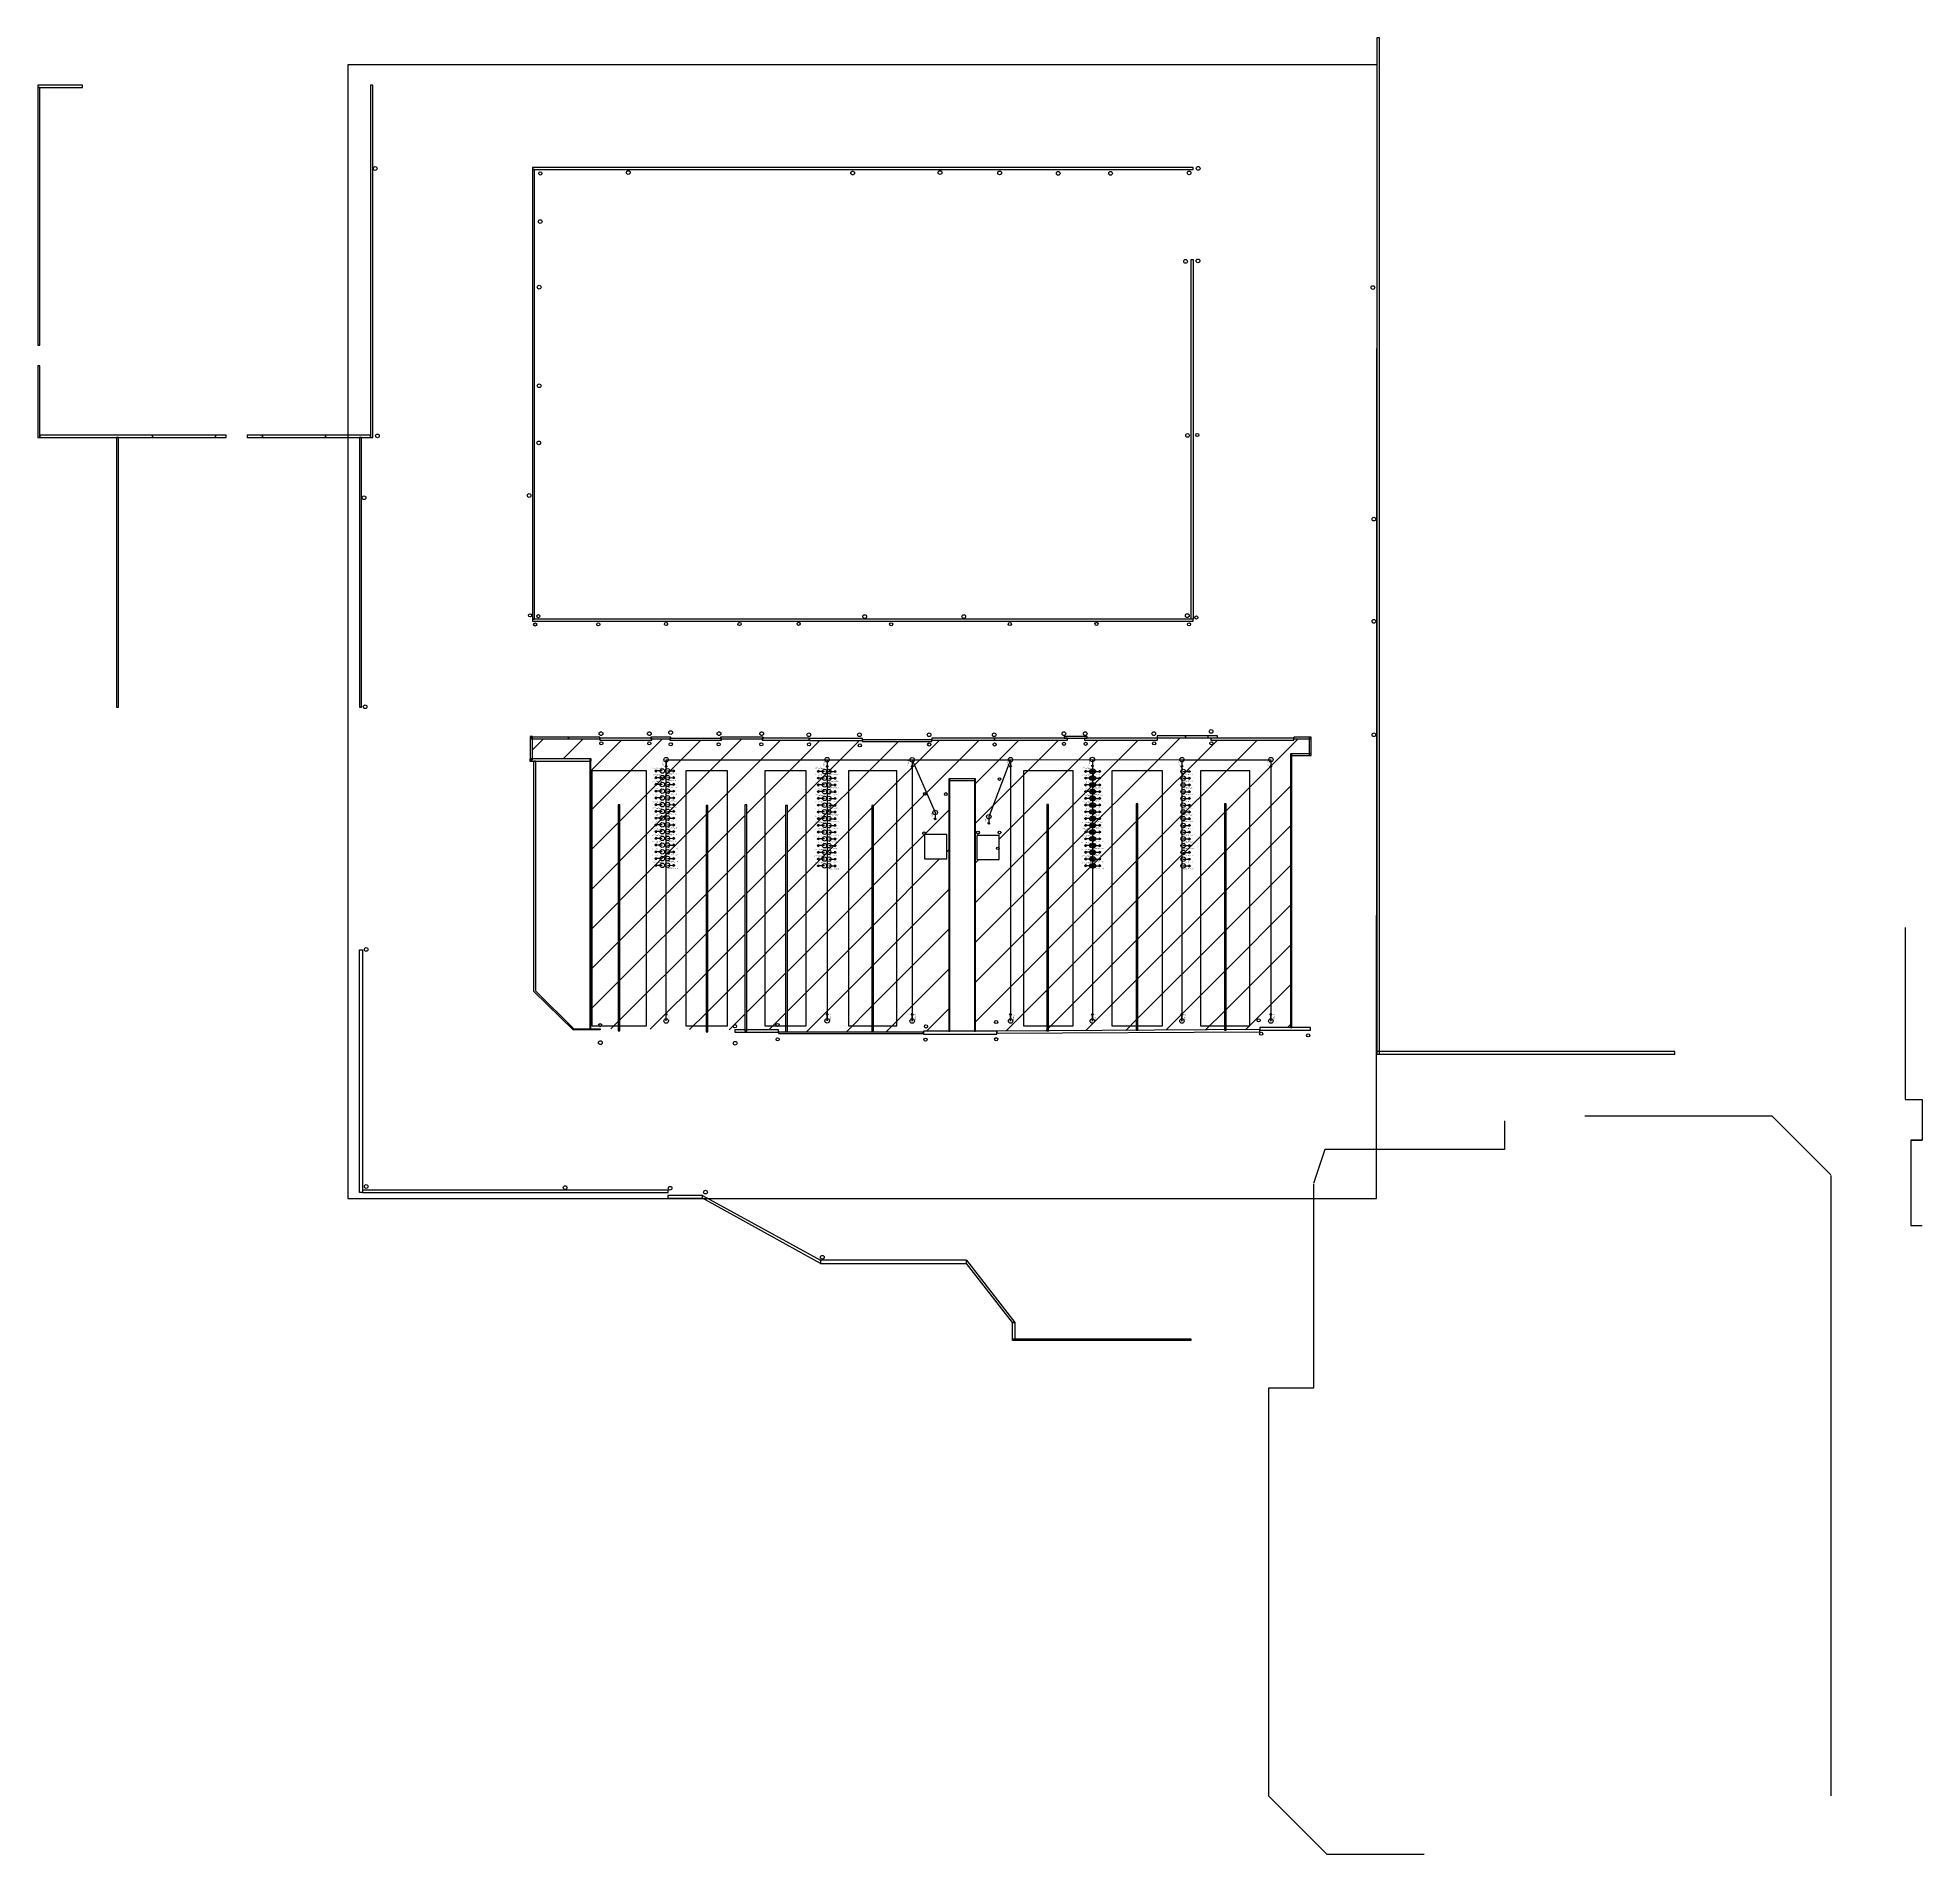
# Model space of a CAD drawing. Extents: x -32.5 to 51.3, y -31.4 to 49.5.
import ezdxf

# ---------------------------------------------------------------- set-up
doc = ezdxf.new("R2010")
doc.units = 0
doc.header["$MEASUREMENT"] = 0
doc.layers.get('0').update_dxf_attribs({"linetype": 'CONTINUOUS'})
doc.layers.add('[AREA]CLEANROOM', color=151, linetype='CONTINUOUS', true_color=0xacc1ff)
for name, color, linetype in [('[OBSTACLE]FENCE', 7, 'CONTINUOUS'), ('[OBSTACLE]WALLS', 7, 'CONTINUOUS'), ('[ZONE]AVOID_ZONE', 2, 'CONTINUOUS'), ('[ZONE]DRIVABLE_ZONE', 9, 'CONTINUOUS'), ('[ZONE]EXCLUSION_ZONE', 1, 'CONTINUOUS'), ('BOLLARDS', 6, 'CONTINUOUS'), ('ROLLER_DOOR', 7, 'CONTINUOUS'), ('TRAVERSAL', 30, 'CONTINUOUS')]:
    doc.layers.add(name, color=color, linetype=linetype)
doc.layers.get('0').off()
doc.styles.get("Standard").update_dxf_attribs({"font": 'ARIAL.TTF'})

# ---------------------------------------------------------------- blocks, each defined once
blk = doc.blocks.new('Node')
blk.add_lwpolyline([(0, 0), (0.33, 0), (0.27, -0.051), (0.27, 0.05), (0.33, 0)])
blk.add_circle((0, 0), 0.1)
for tag, p in [('NAME', (0.003, -0.199)), ('ID', (0.003, -0.149))]:
    blk.add_attdef(tag, p, '', height=0.04)
blk = doc.blocks.new('Edge')
blk.add_lwpolyline([(0, 0), (1, 0)])
at = {"flags": 1}
blk.add_attdef('BEHAVIOR', (0.4769, 0), '', height=0.02, dxfattribs=at)

msp = doc.modelspace()

# ---------------------------------------------------------------- hatches: boundary and pattern name
at = {"layer": '[AREA]CLEANROOM', "linetype": 'ByBlock'}
h = msp.add_hatch(dxfattribs=at)
h.set_pattern_fill('ANSI31', color=256, scale=10, style=0)
h.paths.add_polyline_path([(7.251, 18.141), (7.251, 18.141), (4.175, 18.141), (4.175, 18.141), (4.175, 18.141), (4.175, 18.178), (4.175, 18.178), (4.175, 18.178), (1.816, 18.178), (1.816, 18.178), (1.816, 18.178), (1.8, 18.2), (1.8, 18.2), (1.8, 18.2), (-0.3, 18.2), (-0.3, 18.2), (-0.3, 18.2), (-0.3, 18.25), (-0.3, 18.25), (-0.3, 18.25), (-2.102, 18.25), (-2.102, 18.25), (-2.102, 18.25), (-2.102, 18.19), (-2.102, 18.19), (-2.102, 18.19), (-4.402, 18.19), (-4.402, 18.19), (-4.402, 18.19), (-4.402, 18.25), (-4.402, 18.25), (-4.402, 18.25), (-5.213, 18.25), (-5.213, 18.25), (-5.213, 18.25), (-5.213, 18.2), (-5.213, 18.2), (-5.213, 18.2), (-7.513, 18.2), (-7.513, 18.2), (-7.513, 18.2), (-7.515, 18.25), (-7.515, 18.25), (-7.515, 18.25), (-8.914, 18.25), (-8.914, 18.25), (-8.914, 18.25), (-8.914, 18.243), (-8.914, 18.243), (-8.914, 18.243), (-10.522, 18.243), (-10.522, 18.243), (-10.522, 18.243), (-10.522, 17.364), (-10.522, 17.364), (-10.522, 17.364), (-7.913, 17.364), (-7.913, 17.364), (-7.913, 17.364), (-7.913, 17.265), (-7.913, 17.265), (-7.913, 17.265), (-7.919, 17.265), (-7.919, 17.265), (-7.919, 17.265), (-7.919, 5.347), (-7.919, 5.347), (-7.919, 5.347), (-7.504, 5.346), (-6.703, 5.34), (-6.703, 15.323), (-6.623, 15.323), (-6.623, 5.339), (-2.793, 5.309), (-2.793, 15.28), (-2.713, 15.28), (-2.713, 5.308), (-1.509, 5.299), (-1.509, 5.299), (-1.509, 5.299), (-1.065, 5.299), (-1.065, 15.319), (-0.985, 15.319), (-0.985, 5.299), (0.435, 5.299), (0.435, 5.299), (0.435, 5.299), (0.435, 5.205), (0.435, 5.205), (0.435, 5.205), (6.872, 5.205), (6.872, 5.205), (6.872, 5.205), (6.888, 5.25), (6.888, 5.25), (6.888, 5.25), (8.011, 5.25), (8.011, 5.251), (8.011, 5.251), (8.011, 16.401), (8.011, 16.472), (8.011, 16.472), (8.062, 16.472), (8.062, 16.472), (9.2, 16.472), (9.2, 16.472), (9.2, 16.472), (9.2, 16.472), (9.2, 16.472), (9.2, 5.25), (10.149, 5.25), (10.149, 5.25), (10.149, 5.25), (10.149, 5.252), (10.149, 5.252), (10.149, 5.252), (20.276, 5.305), (20.276, 15.364), (20.356, 15.364), (20.356, 5.305), (21.849, 5.313), (21.849, 5.313), (21.849, 5.313), (21.857, 5.403), (21.857, 5.403), (21.857, 5.403), (23.22, 5.403), (23.22, 5.403), (23.22, 5.403), (23.22, 17.581), (23.22, 17.581), (23.22, 17.581), (23.276, 17.581), (23.276, 17.581), (24.053, 17.581), (24.053, 17.581), (24.053, 17.581), (24.053, 18.25), (24.053, 18.25), (24.053, 18.25), (23.374, 18.25), (23.374, 18.25), (23.374, 18.25), (23.371, 18.2), (23.371, 18.2), (23.371, 18.2), (19.67, 18.2), (19.67, 18.2), (19.67, 18.2), (19.67, 18.28), (19.67, 18.28), (19.67, 18.28), (19.545, 18.3), (19.545, 18.3), (19.545, 18.3), (17.3, 18.28), (17.3, 18.28), (17.3, 18.28), (17.3, 18.2), (17.3, 18.2), (17.3, 18.2), (14.05, 18.2), (14.05, 18.2), (14.05, 18.2), (14.05, 18.28), (14.05, 18.28), (14.05, 18.28), (13.3, 18.28), (13.3, 18.28), (13.3, 18.28), (13.3, 18.2), (13.3, 18.2), (13.3, 18.2), (10.05, 18.2), (10.05, 18.2), (7.251, 18.2), (7.251, 18.2), (7.251, 18.2)])
h.paths.add_polyline_path([(4.583, 5.212), (4.664, 5.212), (4.664, 15.28), (4.583, 15.28)], flags=16)
h.paths.add_polyline_path([(0.75, 5.212), (0.83, 5.212), (0.83, 15.28), (0.75, 15.28)], flags=16)
h.paths.add_polyline_path([(16.35, 5.294), (16.431, 5.294), (16.431, 15.362), (16.35, 15.362)], flags=16)
h.paths.add_polyline_path([(12.372, 5.267), (12.453, 5.267), (12.453, 15.334), (12.372, 15.334)], flags=16)
h.paths.add_polyline_path([(6.928, 12.907), (7.927, 12.907), (7.927, 13.994), (6.928, 13.994)], flags=16)
h.paths.add_polyline_path([(9.256, 12.877), (10.247, 12.877), (10.247, 13.949), (9.256, 13.949)], flags=16)

# ---------------------------------------------------------------- linework, layer by layer
at = {"layer": '[OBSTACLE]FENCE'}
for points in [[(27.065, 4.225), (27.179, 4.225), (27.179, 49.453), (27.065, 49.453)], [(27.065, 4.225), (40.329, 4.225), (40.329, 4.345), (27.065, 4.345)]]:
    msp.add_lwpolyline(points, close=True, dxfattribs=at)
for points in [[(32.744, 1.262), (32.744, -0.017)], [(36.314, 1.479), (44.661, 1.479)], [(44.643, 1.479), (47.274, -1.147)], [(24.743, -0.017), (24.243, -1.537)], [(32.738, -0.017), (24.743, -0.017)], [(24.243, -1.558), (24.243, -10.637)], [(47.274, -1.171), (47.274, -28.782)], [(24.243, -10.637), (22.243, -10.645)], [(22.243, -10.645), (22.243, -28.782)], [(22.243, -28.782), (24.843, -31.382)], [(24.843, -31.382), (29.169, -31.382)]]:
    msp.add_lwpolyline(points, dxfattribs=at)
at = {"layer": '[OBSTACLE]WALLS'}
for p, q in [((8.803, -4.945), (10.945, -7.712)), ((8.803, -5.096), (8.803, -4.945)), ((10.839, -7.712), (8.803, -5.096)), ((10.945, -7.712), (10.839, -7.712))]:
    msp.add_line(p, q, dxfattribs=at)
for points in [[(-32.54, 47.236), (-30.548, 47.236), (-30.548, 47.336), (-32.54, 47.336)], [(-32.54, 35.774), (-32.44, 35.774), (-32.44, 47.236), (-32.54, 47.236)], [(-17.73, 31.666), (-17.63, 31.666), (-17.63, 47.336), (-17.73, 47.336)], [(-10.522, 43.584), (18.893, 43.584), (18.893, 43.684), (-10.522, 43.684)], [(-10.522, 23.584), (-10.422, 23.584), (-10.422, 43.584), (-10.522, 43.584)], [(18.893, 23.584), (18.793, 23.584), (18.793, 39.584), (18.893, 39.584)], [(-32.54, 31.666), (-32.44, 31.666), (-32.44, 34.854), (-32.54, 34.854)], [(-32.44, 31.666), (-27.43, 31.666), (-27.43, 31.766), (-32.44, 31.766)], [(-29.03, 19.666), (-28.94, 19.666), (-28.94, 31.666), (-29.03, 31.666)], [(-24.63, 31.666), (-24.15, 31.666), (-24.15, 31.766), (-24.63, 31.766)], [(-23.218, 31.666), (-22.53, 31.666), (-22.53, 31.766), (-23.218, 31.766)], [(-19.73, 31.666), (-17.73, 31.666), (-17.73, 31.766), (-19.73, 31.766)], [(-18.22, 19.666), (-18.13, 19.666), (-18.13, 31.666), (-18.22, 31.666)], [(-10.522, 23.484), (18.893, 23.484), (18.893, 23.584), (-10.522, 23.584), (-10.522, 23.484)], [(-10.628, 17.322), (-10.522, 17.322), (-10.522, 18.353), (-10.628, 18.353)], [(-10.556, 18.347), (-8.914, 18.347), (-8.914, 18.243), (-10.556, 18.243)], [(-8.925, 18.25), (-7.515, 18.25), (-7.515, 18.33), (-8.925, 18.33)], [(-5.255, 18.25), (-4.355, 18.25), (-4.355, 18.334), (-5.255, 18.334)], [(-2.156, 18.25), (-0.256, 18.25), (-0.256, 18.33), (-2.156, 18.33)], [(1.816, 18.178), (4.175, 18.178), (4.175, 18.264), (1.816, 18.264)], [(4.175, 18.141), (7.251, 18.141), (7.251, 18.216), (4.175, 18.216)], [(7.25, 18.2), (10.05, 18.2), (10.05, 18.28), (7.25, 18.28)], [(13.15, 18.28), (14.165, 18.28), (14.165, 18.36), (13.15, 18.36)], [(17.285, 18.3), (18.545, 18.3), (18.545, 18.38), (17.285, 18.38)], [(18.546, 18.305), (19.55, 18.305), (19.55, 18.381), (18.546, 18.381)], [(19.545, 18.3), (19.974, 18.3), (19.974, 18.38), (19.545, 18.38)], [(23.374, 18.25), (24.135, 18.25), (24.135, 18.33), (23.374, 18.33)], [(24.053, 17.517), (24.14, 17.517), (24.14, 18.328), (24.053, 18.328)], [(-10.632, 17.265), (-7.913, 17.265), (-7.913, 17.364), (-10.632, 17.364)], [(-7.504, 5.305), (-8.714, 5.306), (-10.454, 7.009), (-10.454, 17.275), (-10.379, 17.275), (-10.379, 7.04), (-8.684, 5.345), (-7.504, 5.346)], [(-7.964, 5.347), (-7.919, 5.347), (-7.919, 17.331), (-7.964, 17.331)], [(23.22, 5.403), (23.276, 5.403), (23.276, 17.581), (23.22, 17.581)], [(23.22, 17.513), (24.145, 17.513), (24.145, 17.581), (23.22, 17.581)], [(8.011, 5.251), (8.062, 5.251), (8.062, 16.472), (8.011, 16.472)], [(8.011, 16.401), (9.2, 16.401), (9.2, 16.472), (8.011, 16.472)], [(9.152, 5.249), (9.2, 5.249), (9.2, 16.472), (9.152, 16.472)], [(-18.22, 8.869), (-18.076, 8.869), (-18.076, -1.94), (-18.22, -1.94)], [(-1.509, 5.204), (0.435, 5.204), (0.435, 5.299), (-1.509, 5.299)], [(0.435, 5.144), (6.872, 5.144), (6.872, 5.205), (0.435, 5.205)], [(6.888, 5.117), (10.152, 5.117), (10.152, 5.25), (6.888, 5.25)], [(21.857, 5.297), (24.109, 5.297), (24.109, 5.403), (21.857, 5.403)], [(-18.076, -1.94), (-4.477, -1.94), (-4.477, -1.826), (-18.076, -1.826)], [(-4.501, -2.181), (-2.958, -2.181), (-2.958, -2.071), (-4.501, -2.071)], [(-2.958, -2.071), (2.295, -4.945), (2.295, -5.096), (-2.958, -2.181), (-2.958, -2.071)], [(2.295, -5.096), (8.803, -5.096), (8.803, -4.945), (2.295, -4.945)], [(10.839, -7.712), (10.945, -7.712), (10.945, -8.521), (10.839, -8.521)], [(10.866, -8.44), (18.782, -8.44), (18.782, -8.525), (10.866, -8.525)]]:
    msp.add_lwpolyline(points, close=True, dxfattribs=at)
for points in [[(50.581, 9.86), (50.581, 2.198)], [(50.581, 2.198), (51.339, 2.198)], [(51.338, 2.198), (51.336, 0.398)], [(51.336, 0.398), (50.825, 0.398)], [(50.825, 0.398), (50.825, -3.402)], [(50.825, 0.398), (51.336, 0.398)], [(50.825, -3.402), (51.336, -3.402)]]:
    msp.add_lwpolyline(points, dxfattribs=at)
at = {"layer": '[ZONE]AVOID_ZONE'}
for points in [[(-7.876, 5.485), (-5.44, 5.485), (-5.44, 16.831), (-7.876, 16.831)], [(-3.69, 5.485), (-1.84, 5.485), (-1.84, 16.831), (-3.69, 16.831)], [(-0.184, 5.485), (1.666, 5.485), (1.666, 16.831), (-0.184, 16.831)], [(3.541, 5.485), (5.692, 5.485), (5.692, 16.831), (3.541, 16.831)], [(11.342, 5.485), (13.542, 5.485), (13.542, 16.831), (11.342, 16.831)], [(15.262, 5.485), (17.521, 5.485), (17.521, 16.831), (15.262, 16.831)], [(19.22, 5.485), (21.41, 5.485), (21.41, 16.831), (19.22, 16.831)]]:
    msp.add_lwpolyline(points, close=True, dxfattribs=at)
at = {"layer": '[ZONE]DRIVABLE_ZONE'}
msp.add_lwpolyline([(-18.741, -2.199), (27.054, -2.199), (27.075, 48.251), (-18.741, 48.251)], close=True, dxfattribs=at)
at = {"layer": '[ZONE]EXCLUSION_ZONE'}
for points in [[(-6.703, 5.256), (-6.623, 5.256), (-6.623, 15.323), (-6.703, 15.323)], [(-2.793, 5.212), (-2.713, 5.212), (-2.713, 15.28), (-2.793, 15.28)], [(-1.065, 5.252), (-0.985, 5.252), (-0.985, 15.319), (-1.065, 15.319)], [(0.75, 5.212), (0.83, 5.212), (0.83, 15.28), (0.75, 15.28)], [(4.583, 5.212), (4.664, 5.212), (4.664, 15.28), (4.583, 15.28)], [(12.372, 5.267), (12.453, 5.267), (12.453, 15.334), (12.372, 15.334)], [(16.35, 5.294), (16.431, 5.294), (16.431, 15.362), (16.35, 15.362)], [(20.276, 5.296), (20.356, 5.296), (20.356, 15.364), (20.276, 15.364)], [(6.928, 12.907), (7.927, 12.907), (7.927, 13.994), (6.928, 13.994)], [(9.256, 12.877), (10.247, 12.877), (10.247, 13.949), (9.256, 13.949)]]:
    msp.add_lwpolyline(points, close=True, dxfattribs=at)
at = {"layer": 'BOLLARDS'}
for centre, radius in [((-17.517, 43.633), 0.0825), ((19.109, 43.638), 0.0825), ((-10.17, 43.413), 0.07), ((-6.253, 43.451), 0.0825), ((3.733, 43.433), 0.0825), ((7.621, 43.449), 0.0825), ((10.274, 43.434), 0.0825), ((12.881, 43.418), 0.0825), ((15.21, 43.418), 0.0825), ((18.704, 43.436), 0.0825), ((-10.176, 41.271), 0.0825), ((18.549, 39.5), 0.0825), ((19.102, 39.52), 0.0825), ((-10.22, 38.352), 0.0825), ((26.883, 38.333), 0.0825), ((-10.221, 33.965), 0.0825), ((-17.418, 31.733), 0.0825), ((-10.238, 31.42), 0.0825), ((18.64, 31.753), 0.0825), ((19.071, 31.771), 0.07), ((-18.017, 28.983), 0.0825), ((-10.668, 29.082), 0.0825), ((26.933, 28.032), 0.0825), ((-10.628, 23.752), 0.07), ((-10.254, 23.712), 0.07), ((4.268, 23.695), 0.0825), ((8.676, 23.695), 0.0825), ((18.626, 23.736), 0.0825), ((19.03, 23.654), 0.07), ((26.933, 23.483), 0.0825), ((-10.399, 23.342), 0.07), ((-7.591, 23.348), 0.07), ((-4.574, 23.363), 0.07), ((-1.301, 23.362), 0.07), ((1.328, 23.37), 0.07), ((5.444, 23.349), 0.07), ((10.727, 23.36), 0.07), ((14.584, 23.368), 0.07), ((18.704, 23.351), 0.07), ((-17.968, 19.683), 0.0825), ((-7.468, 18.483), 0.0825), ((-5.317, 18.483), 0.0825), ((-4.367, 18.532), 0.0825), ((-2.217, 18.483), 0.0825), ((-0.318, 18.483), 0.0825), ((1.782, 18.433), 0.0825), ((4.032, 18.433), 0.0825), ((7.133, 18.433), 0.0825), ((10.033, 18.433), 0.0825), ((13.133, 18.483), 0.0825), ((14.082, 18.483), 0.0825), ((17.133, 18.483), 0.0825), ((19.683, 18.582), 0.0825), ((26.933, 18.433), 0.0825), ((-7.456, 18.05), 0.07), ((-5.32, 18.05), 0.07), ((-4.363, 18.012), 0.07), ((-2.235, 18.01), 0.07), ((-0.334, 18.01), 0.07), ((1.793, 18.01), 0.07), ((4.053, 17.961), 0.07), ((7.14, 18), 0.07), ((10.05, 18), 0.07), ((13.14, 18.03), 0.07), ((14.1, 18.03), 0.07), ((17.15, 18.05), 0.07), ((19.7, 18.05), 0.07), ((10.27, 16.464), 0.0575), ((6.95, 15.808), 0.0635), ((7.881, 15.797), 0.0618), ((6.906, 14.057), 0.055), ((9.31, 14.082), 0.0635), ((10.19, 13.381), 0.0575), ((10.27, 14.082), 0.0635), ((-17.918, 8.883), 0.0825), ((-7.505, 5.511), 0.07), ((-1.509, 5.465), 0.07), ((0.386, 5.52), 0.07), ((6.996, 5.456), 0.07), ((10.12, 5.653), 0.07), ((21.8, 5.725), 0.07), ((21.913, 5.132), 0.07), ((24.006, 5.06), 0.07), ((-7.497, 4.733), 0.0825), ((-1.497, 4.708), 0.0825), ((0.391, 4.879), 0.07), ((6.975, 4.871), 0.07), ((10.117, 4.887), 0.07), ((-17.918, -1.667), 0.0825), ((-9.068, -1.718), 0.0825), ((-4.395, -1.744), 0.0825), ((-2.817, -1.917), 0.0825), ((2.382, -4.817), 0.0825)]:
    msp.add_circle(centre, radius, dxfattribs=at)
at = {"layer": 'ROLLER_DOOR'}
for points in [[(-27.43, 31.666), (-24.63, 31.666), (-24.63, 31.766), (-27.43, 31.766)], [(-22.53, 31.666), (-19.73, 31.666), (-19.73, 31.766), (-22.53, 31.766)], [(-7.513, 18.2), (-5.213, 18.2), (-5.213, 18.28), (-7.513, 18.28)], [(-4.402, 18.19), (-2.102, 18.19), (-2.102, 18.272), (-4.402, 18.272)], [(-0.3, 18.2), (1.8, 18.2), (1.8, 18.28), (-0.3, 18.28)], [(10.05, 18.2), (13.3, 18.2), (13.3, 18.28), (10.05, 18.28)], [(14.05, 18.2), (17.3, 18.2), (17.3, 18.28), (14.05, 18.28)], [(19.67, 18.2), (23.371, 18.2), (23.371, 18.28), (19.67, 18.28)], [(10.15, 5.152), (21.85, 5.213), (21.849, 5.313), (10.149, 5.252)]]:
    msp.add_lwpolyline(points, close=True, dxfattribs=at)
at = {"layer": 'TRAVERSAL', "linetype": 'ByBlock'}
msp.add_line((14.443, 16.805), (14.443, 16.505), dxfattribs=at)

# ---------------------------------------------------------------- block references
for p, rotation, values in [((-4.74, 16.824), 180, {'ID': 'POSE_BAY_5_0'}), ((-4.568, 17.325), 269.9976553288141, {'ID': 'TRAVEL_0'}), ((-4.51, 16.829), 358.9949532590311, {'ID': 'POSE_BAY_4_0'}), ((2.486, 16.803), 180, {'ID': 'POSE_BAY_3_0'}), ((2.597, 17.324), 270, {'ID': 'TRAVEL_1'}), ((6.382, 17.32), 270, {'ID': '11', 'NAME': 'TRAVEL_2'}), ((10.76, 17.325), 270.0032925017659, {'ID': 'TRAVEL_3'}), ((14.374, 16.804), 180, {'ID': 'POSE_BAY_1_0'}), ((14.402, 17.331), 270, {'ID': 'TRAVEL_4'}), ((18.387, 17.324), 270, {'ID': 'TRAVEL_5'}), ((22.345, 17.325), 269.9969830230464, {'ID': 'TRAVEL_6'}), ((-4.74, 16.524), 180, {'ID': 'POSE_BAY_5_1'}), ((-4.74, 16.224), 180, {'ID': 'POSE_BAY_5_2'}), ((-4.74, 15.924), 180, {'ID': 'POSE_BAY_5_3'}), ((-4.51, 16.529), 358.9949532590311, {'ID': 'POSE_BAY_4_1'}), ((-4.51, 16.229), 358.9949532590311, {'ID': 'POSE_BAY_4_2'}), ((-4.51, 15.929), 358.9949532590311, {'ID': 'POSE_BAY_4_3'}), ((2.486, 16.503), 180, {'ID': 'POSE_BAY_3_1'}), ((2.486, 16.203), 180, {'ID': 'POSE_BAY_3_2'}), ((2.486, 15.903), 180, {'ID': 'POSE_BAY_3_3'}), ((14.374, 15.904), 180, {'ID': 'POSE_BAY_1_3'}), ((14.374, 16.504), 180, {'ID': 'POSE_BAY_1_1'}), ((14.374, 16.204), 180, {'ID': 'POSE_BAY_1_2'}), ((-4.74, 15.624), 180, {'ID': 'POSE_BAY_5_4'}), ((-4.74, 15.324), 180, {'ID': 'POSE_BAY_5_5'}), ((-4.74, 15.024), 180, {'ID': 'POSE_BAY_5_6'}), ((-4.51, 15.629), 358.9949532590311, {'ID': 'POSE_BAY_4_4'}), ((-4.51, 15.329), 358.9949532590311, {'ID': 'POSE_BAY_4_5'}), ((-4.51, 15.029), 358.9949532590311, {'ID': 'POSE_BAY_4_6'}), ((2.486, 15.603), 180, {'ID': 'POSE_BAY_3_4'}), ((2.486, 15.303), 180, {'ID': 'POSE_BAY_3_5'}), ((2.486, 15.003), 180, {'ID': 'POSE_BAY_3_6'}), ((14.374, 15.604), 180, {'ID': 'POSE_BAY_1_4'}), ((14.374, 15.304), 180, {'ID': 'POSE_BAY_1_5'}), ((14.374, 15.004), 180, {'ID': 'POSE_BAY_1_6'}), ((-4.74, 14.724), 180, {'ID': 'POSE_BAY_5_7'}), ((-4.74, 14.424), 180, {'ID': 'POSE_BAY_5_8'}), ((-4.74, 14.124), 180, {'ID': 'POSE_BAY_5_9'}), ((-4.51, 14.729), 358.9949532590311, {'ID': 'POSE_BAY_4_7'}), ((-4.51, 14.429), 358.9949532590311, {'ID': 'POSE_BAY_4_8'}), ((2.486, 14.703), 180, {'ID': 'POSE_BAY_3_7'}), ((2.486, 14.403), 180, {'ID': 'POSE_BAY_3_8'}), ((2.486, 14.103), 180, {'ID': 'POSE_BAY_3_9'}), ((7.402, 14.975), 270, {'ID': 'home_0'}), ((9.79, 14.787), 270, {'ID': 'home_1'}), ((14.374, 14.404), 180, {'ID': 'POSE_BAY_1_8'}), ((14.374, 14.704), 180, {'ID': 'POSE_BAY_1_7'}), ((14.374, 14.104), 180, {'ID': 'POSE_BAY_1_9'}), ((-4.74, 13.824), 180, {'ID': 'POSE_BAY_5_10'}), ((-4.74, 13.524), 180, {'ID': 'POSE_BAY_5_11'}), ((-4.51, 14.129), 358.9949532590311, {'ID': 'POSE_BAY_4_9'}), ((-4.51, 13.829), 358.9949532590311, {'ID': 'POSE_BAY_4_10'}), ((-4.51, 13.529), 358.9949532590311, {'ID': 'POSE_BAY_4_11'}), ((2.486, 13.803), 180, {'ID': 'POSE_BAY_3_10'}), ((2.486, 13.503), 180, {'ID': 'POSE_BAY_3_11'}), ((14.374, 13.804), 180, {'ID': 'POSE_BAY_1_10'}), ((14.374, 13.504), 180, {'ID': 'POSE_BAY_1_11'}), ((-4.74, 12.924), 180, {'ID': 'POSE_BAY_5_13'}), ((-4.74, 12.624), 180, {'ID': 'POSE_BAY_5_14'}), ((-4.74, 13.224), 180, {'ID': 'POSE_BAY_5_12'}), ((-4.51, 13.229), 358.9949532590311, {'ID': 'POSE_BAY_4_12'}), ((-4.51, 12.929), 358.9949532590311, {'ID': 'POSE_BAY_4_13'}), ((-4.51, 12.629), 358.9949532590311, {'ID': 'POSE_BAY_4_14'}), ((2.486, 12.603), 180, {'ID': 'POSE_BAY_3_14'}), ((2.486, 13.203), 180, {'ID': 'POSE_BAY_3_12'}), ((2.486, 12.903), 180, {'ID': 'POSE_BAY_3_13'}), ((14.374, 12.904), 180, {'ID': 'POSE_BAY_1_13'}), ((14.374, 12.604), 180, {'ID': 'POSE_BAY_1_14'}), ((14.374, 13.204), 180, {'ID': 'POSE_BAY_1_12'}), ((-4.569, 5.7), 89.99765532881412, {'ID': 'TRAVEL_8'}), ((2.597, 5.705), 90, {'ID': 'TRAVEL_9'}), ((6.382, 5.696), 90, {'ID': 'TRAVEL_10'}), ((10.761, 5.696), 90.00329250176591, {'ID': 'TRAVEL_11'}), ((14.402, 5.696), 90, {'ID': 'TRAVEL_12'}), ((18.387, 5.696), 90, {'ID': 'TRAVEL_13'}), ((22.344, 5.696), 89.99343336761876, {'ID': 'TRAVEL_14'})]:
    msp.add_blockref('Node', p, dxfattribs=dict(at, rotation=rotation)).add_auto_attribs(values)
for p, xscale, yscale, zscale, rotation in [((-4.569, 5.7), 11.62468360273351, 11.62468360273351, 11.62468360273351, 89.99765532881412), ((-4.568, 17.325), 7.16546918019363, 7.16546918019363, 7.16546918019363, 359.9976177472305), ((2.597, 17.324), 11.619302734, 11.619302734, 11.619302734, 270), ((2.597, 17.324), 3.78454090122046, 3.78454090122046, 3.78454090122046, 359.9285312444962), ((6.382, 17.32), 4.37837254004177, 4.37837254004177, 4.37837254004177, 0.06345368087229), ((6.382, 17.32), 11.623638672, 11.623638672, 11.623638672, 270), ((6.382, 17.32), 2.55690731193325, 2.55690731193325, 2.55690731193325, 293.5097591661299), ((10.76, 17.325), 2.71642114456654, 2.71642114456654, 2.71642114456654, 249.0829088056957), ((10.76, 17.325), 3.64163986948293, 3.64163986948293, 3.64163986948293, 0.09342828635047), ((10.76, 17.325), 11.62848763119995, 11.62848763119995, 11.62848763119995, 270.0032925017659), ((14.402, 17.331), 11.634425781, 11.634425781, 11.634425781, 270), ((14.402, 17.331), 3.98532388666549, 3.98532388666549, 3.98532388666549, 359.9134148693688), ((18.387, 17.324), 3.95763868754073, 3.95763868754073, 3.95763868754073, 0.00507756271391), ((18.387, 17.324), 11.630806641, 11.630806641, 11.630806641, 270), ((22.345, 17.325), 11.62875398237361, 11.62875398237361, 11.62875398237361, 269.9934333676188)]:
    msp.add_blockref('Edge', p, dxfattribs=dict(at, xscale=xscale, yscale=yscale, zscale=zscale, rotation=rotation))
for p, values in [((2.672, 16.8), {'ID': 'POSE_BAY_2_0'}), ((14.443, 16.805), {'ID': 'POSE_BAY_0_0'}), ((18.445, 16.801), {'ID': 'POSE_BAY_6_0'}), ((2.672, 16.5), {'ID': 'POSE_BAY_2_1'}), ((2.672, 16.2), {'ID': 'POSE_BAY_2_2'}), ((2.672, 15.9), {'ID': 'POSE_BAY_2_3'}), ((14.443, 16.505), {'ID': 'POSE_BAY_0_1'}), ((14.443, 16.205), {'ID': 'POSE_BAY_0_2'}), ((14.443, 15.905), {'ID': 'POSE_BAY_0_3'}), ((18.445, 16.501), {'ID': 'POSE_BAY_6_1'}), ((18.445, 16.201), {'ID': 'POSE_BAY_6_2'}), ((18.445, 15.901), {'ID': 'POSE_BAY_6_3'}), ((2.672, 15.6), {'ID': 'POSE_BAY_2_4'}), ((2.672, 15.3), {'ID': 'POSE_BAY_2_5'}), ((2.672, 15), {'ID': 'POSE_BAY_2_6'}), ((14.443, 15.605), {'ID': 'POSE_BAY_0_4'}), ((14.443, 15.305), {'ID': 'POSE_BAY_0_5'}), ((14.443, 15.005), {'ID': 'POSE_BAY_0_6'}), ((18.445, 15.601), {'ID': 'POSE_BAY_6_4'}), ((18.445, 15.301), {'ID': 'POSE_BAY_6_5'}), ((18.445, 15.001), {'ID': 'POSE_BAY_6_6'}), ((2.672, 14.7), {'ID': 'POSE_BAY_2_7'}), ((2.672, 14.4), {'ID': 'POSE_BAY_2_8'}), ((14.443, 14.705), {'ID': 'POSE_BAY_0_7'}), ((14.443, 14.405), {'ID': 'POSE_BAY_0_8'}), ((18.445, 14.701), {'ID': 'POSE_BAY_6_7'}), ((18.445, 14.401), {'ID': 'POSE_BAY_6_8'}), ((2.672, 14.1), {'ID': 'POSE_BAY_2_9'}), ((2.672, 13.8), {'ID': 'POSE_BAY_2_10'}), ((2.672, 13.5), {'ID': 'POSE_BAY_2_11'}), ((14.443, 14.105), {'ID': 'POSE_BAY_0_9'}), ((14.443, 13.805), {'ID': 'POSE_BAY_0_10'}), ((14.443, 13.505), {'ID': 'POSE_BAY_0_11'}), ((18.445, 14.101), {'ID': 'POSE_BAY_6_9'}), ((18.445, 13.801), {'ID': 'POSE_BAY_6_10'}), ((18.445, 13.501), {'ID': 'POSE_BAY_6_11'}), ((2.672, 13.2), {'ID': 'POSE_BAY_2_12'}), ((2.672, 12.9), {'ID': 'POSE_BAY_2_13'}), ((2.672, 12.6), {'ID': 'POSE_BAY_2_14'}), ((14.443, 13.205), {'ID': 'POSE_BAY_0_12'}), ((14.443, 12.905), {'ID': 'POSE_BAY_0_13'}), ((14.443, 12.605), {'ID': 'POSE_BAY_0_14'}), ((18.445, 13.201), {'ID': 'POSE_BAY_6_12'}), ((18.445, 12.901), {'ID': 'POSE_BAY_6_13'}), ((18.445, 12.601), {'ID': 'POSE_BAY_6_14'})]:
    msp.add_blockref('Node', p, dxfattribs=at).add_auto_attribs(values)

doc.saveas('drawing.dxf')
